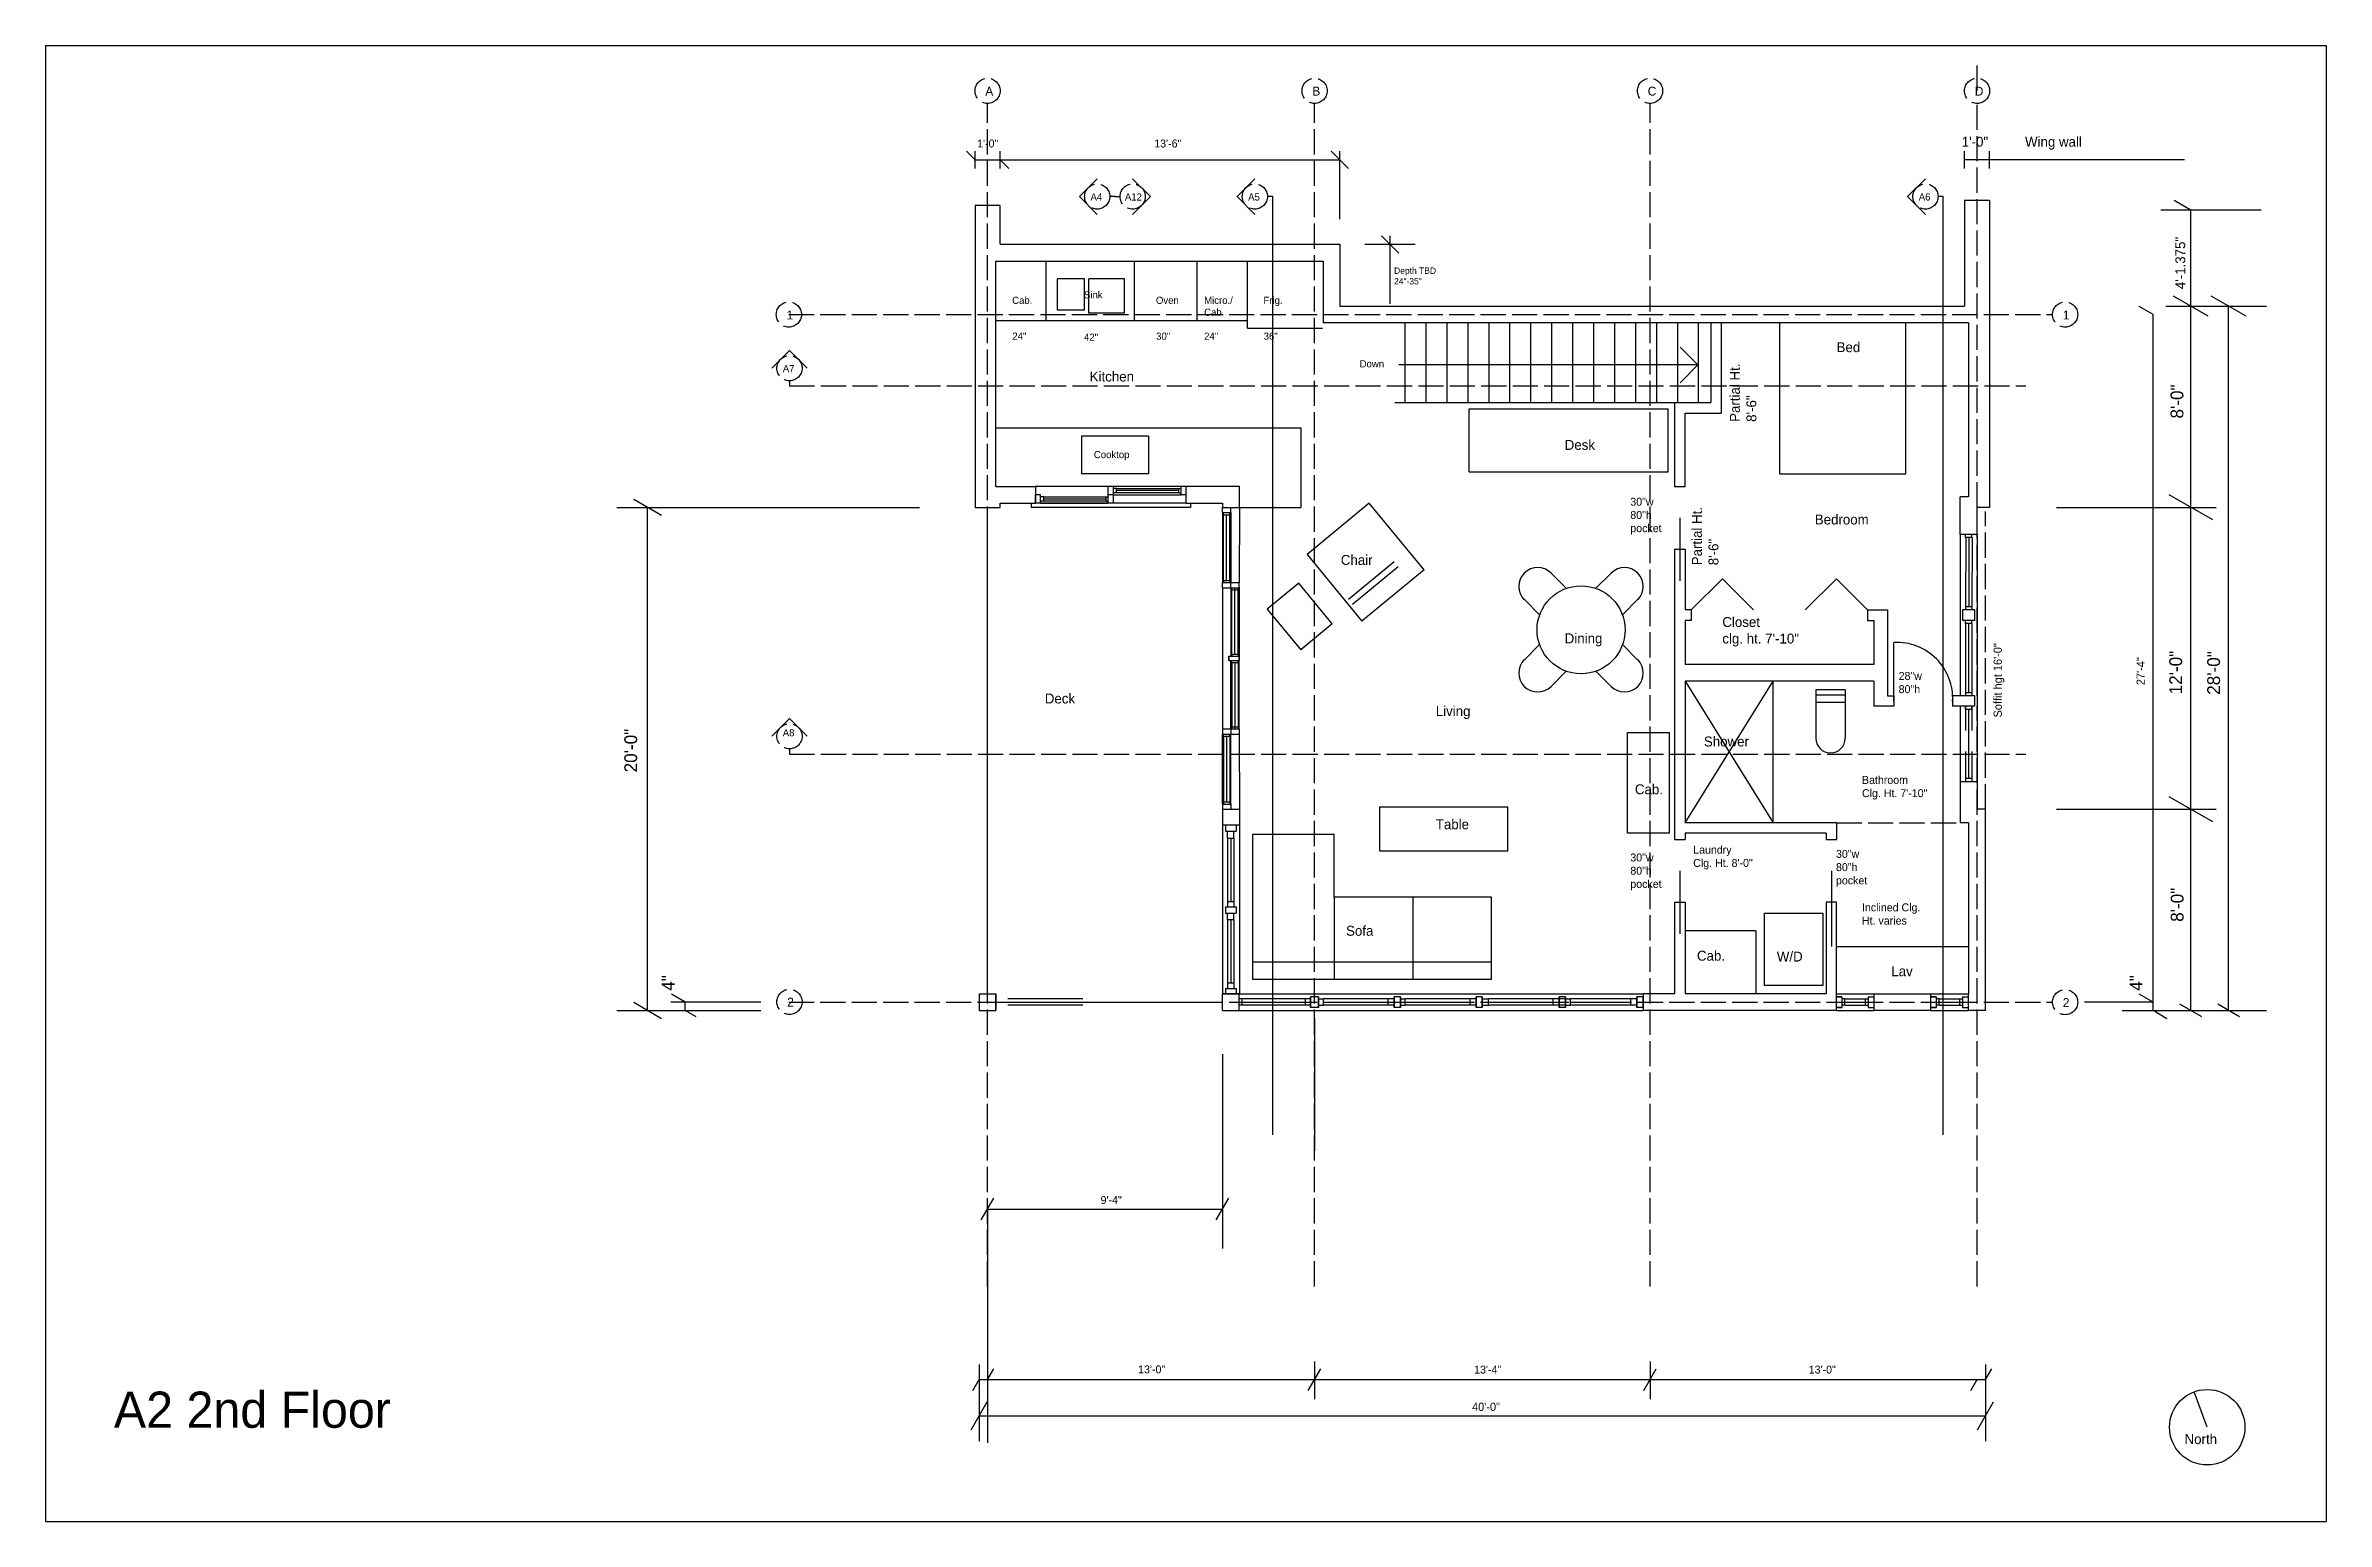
# Model space of a CAD drawing. Header units: inches. Extents: x 967 to 5652, y 0 to 2983.
# Drawn here: x 967 to 2055, y 1519 to 2223 of the extents above; entities that cross this region are included whole.
import ezdxf

# ---------------------------------------------------------------- set-up
doc = ezdxf.new("R2010")
doc.units = ezdxf.units.IN
doc.header["$MEASUREMENT"] = 0
doc.linetypes.add('ACAD_ISO02W100', pattern=[15, 12, -3])
for name, color, linetype in [('const', 7, 'Continuous'), ('e1', 7, 'Continuous'), ('e2', 251, 'Continuous'), ('glass', 172, 'Continuous'), ('grid', 252, 'ACAD_ISO02W100'), ('millwork', 253, 'Continuous'), ('soffit', 253, 'ACAD_ISO02W100'), ('stairs', 140, 'Continuous'), ('walls', 7, 'Continuous')]:
    doc.layers.add(name, color=color, linetype=linetype)

msp = doc.modelspace()

# ---------------------------------------------------------------- texts
at = {"layer": 'const', "attachment_point": 1}
for s, insert, char_height, width in [('A', (1415.2, 2203.5), 4.26, 1625.197), ('B', (1571.2, 2203.5), 4.26, 1625.197), ('C', (1731.2, 2203.5), 4.26, 1625.197), ('D', (1887.2, 2203.5), 4.26, 1625.197), ('\\P1\'-0"', (1411.3, 2184.6), 3.79, 1444.62), ('\\P13\'-6"', (1495.8, 2184.6), 3.79, 1444.62), ('\\P1\'-0"          Wing wall           ', (1881, 2187.5), 4.736, 1805.775), ('A4', (1465.4, 2152.6), 3.41, 1300.158), ('A12', (1481.8, 2152.6), 3.41, 1300.158), ('A5', (1540.6, 2152.6), 3.41, 1300.158), ('A6', (1860.5, 2152.6), 3.41, 1300.158), ('\\PDepth TBD^J24"-35"', (1610.2, 2122.3), 3.031, 1155.696), ('\\pt3.4098;Cab.', (1428, 2103.3), 3.41, 1300.158), ('\\pt3.4098;Sink', (1462.3, 2105.9), 3.41, 1300.158), ('\\pt3.4098;Oven', (1496.6, 2103.3), 3.41, 1300.158), ('\\pt3.4098;Micro./^JCab.', (1519.6, 2103.3), 3.41, 1300.158), ('\\pt3.4098;Frig.', (1547.9, 2103.3), 3.41, 1300.158), ('1', (1320.4, 2096.7), 4.26, 1625.197), ('1', (1929.2, 2096.7), 4.26, 1625.197), ('\\pt3.4098;24"', (1428.1, 2086.2), 3.41, 1300.158), ('\\pt3.4098;42"', (1462.3, 2085.7), 3.41, 1300.158), ('\\pt3.4098;30"', (1496.7, 2086.2), 3.41, 1300.158), ('\\pt3.4098;24"', (1519.6, 2086.2), 3.41, 1300.158), ('\\pt3.4098;36"', (1548, 2086.2), 3.41, 1300.158), ('Bed', (1821.3, 2081.6), 4.74, 1805.775), ('A7', (1318.6, 2070.7), 3.41, 1300.158), ('\\PKitchen', (1465, 2075.5), 4.74, 1805.775), ('\\pt3.4098;Down', (1593.8, 2073), 3.41, 1300.158), ('\\PDesk', (1691.6, 2042.9), 4.74, 1805.775), ('\\pt3.4098;Cooktop', (1467, 2029.7), 3.41, 1300.158), ('30"w^J80"h^Jpocket', (1722.9, 2007.4), 3.789, 1444.62), ('\\PBedroom', (1810.9, 2007.3), 4.74, 1805.775), ('\\PChair', (1584.8, 1988), 4.74, 1805.775), ('Closet^Jclg. ht. 7\'-10"', (1766.8, 1950.5), 4.736, 1805.775), ('\\PDining', (1691.6, 1950.6), 4.74, 1805.775), ('28"w^J80"h', (1850.9, 1924.3), 3.79, 1444.62), ('Deck', (1443.6, 1914), 4.74, 1805.775), ('Living', (1630.1, 1908), 4.74, 1805.775), ('A8', (1318.6, 1897), 3.41, 1300.158), ('Shower', (1758, 1893.5), 4.74, 1805.775), ('^JBathroom^JClg. Ht. 7\'-10"', (1833.4, 1881), 3.789, 1444.62), ('Cab.', (1725.1, 1870.7), 4.74, 1805.775), ('Table', (1630.1, 1854), 4.74, 1805.775), ('Laundry^JClg. Ht. 8\'-0"', (1752.9, 1841.4), 3.789, 1444.62), ('30"w^J80"h^Jpocket', (1821, 1839.4), 3.789, 1444.62), ('30"w^J80"h^Jpocket', (1722.9, 1837.7), 3.789, 1444.62), ('^JInclined Clg.^JHt. varies', (1833.4, 1820.2), 3.789, 1444.62), ('Sofa', (1587.3, 1803.2), 4.74, 1805.775), ('Cab.', (1754.7, 1791.3), 4.74, 1805.775), ('W/D', (1792.8, 1790.9), 4.74, 1805.775), ('Lav', (1847.4, 1783.9), 4.74, 1805.775), ('2', (1320.7, 1768.9), 4.26, 1625.197), ('2', (1929.2, 1768.7), 4.26, 1625.197), ('9\'-4"', (1470.2, 1674.3), 3.79, 1444.62), ('13\'-0"', (1488.1, 1593.5), 3.79, 1444.62), ('13\'-4"', (1648.4, 1593.4), 3.79, 1444.62), ('13\'-0"', (1808, 1593.4), 3.79, 1444.62), ('A2 2nd Floor', (999.5, 1581), 17.262, 6582.049), ('40\'-0"', (1647.4, 1575.7), 3.91, 1491.22), ('North', (1987.3, 1560.7), 4.74, 1805.775)]:
    msp.add_mtext(s, dxfattribs=dict(at, insert=insert, char_height=char_height, width=width))
at = {"layer": 'const', "attachment_point": 1, "rotation": 90}
for s, insert, char_height, width in [('4\'-1.375"', (1982.9, 2106.9), 4.74, 1805.775), ('Partial Ht.^J8\'-6"', (1770.4, 2043.6), 4.736, 1805.775), ('8\'-0"', (1980.6, 2045.2), 6.11, 2330.032), ('Partial Ht.^J8\'-6"', (1752.3, 1975.2), 4.736, 1805.775), ('Soffit hgt 16\'-0"', (1896.2, 1902.6), 3.911, 1491.22), ('27\'-4"', (1964.4, 1918), 3.91, 1491.22), ('12\'-0"', (1980, 1913.6), 6.11, 2330.032), ('28\'-0"', (1998.1, 1913.4), 6.11, 2330.032), ('20\'-0"', (1243, 1876.4), 6.11, 2330.032), ('8\'-0"', (1980.7, 1805.1), 6.11, 2330.032), ('4"', (1260.9, 1772.2), 6.11, 2330.032), ('4"', (1961.1, 1772.2), 6.11, 2330.032)]:
    msp.add_mtext(s, dxfattribs=dict(at, insert=insert, char_height=char_height, width=width))

# ---------------------------------------------------------------- linework, layer by layer
for p, q in [((966.9, 2223.1), (2054.9, 2223.1)), ((966.9, 2223.1), (966.9, 1519.1)), ((2054.9, 2223.1), (2054.9, 1519.1)), ((966.9, 1519.1), (2054.9, 1519.1))]:
    msp.add_line(p, q)
at = {"layer": 'const'}
for p, q in [((2023.9, 2144.6), (1975.9, 2144.6)), ((1990.3, 2144.6), (1982.3, 2149.2)), ((1990.3, 1762.8), (1990.3, 2144.6)), ((1998.6, 2094), (1982, 2103.6)), ((2016.6, 2094), (2000, 2103.6)), ((1972.3, 2094.8), (1965.6, 2098.6)), ((1972.3, 1762.8), (1972.3, 2094.8)), ((1978.3, 2098.8), (2026.3, 2098.8)), ((2008.3, 1762.8), (2008.3, 2098.8)), ((1239.4, 2002.8), (1383.8, 2002.8)), ((1260.8, 1998.9), (1247.5, 2006.6)), ((1926.2, 2002.8), (2002.3, 2002.8)), ((2000.7, 1996.8), (1979.9, 2008.8)), ((2000.7, 1852.8), (1979.9, 1864.8)), ((1926.2, 1858.8), (2002.3, 1858.8)), ((1239.4, 1762.8), (1308.1, 1762.8)), ((1260.8, 1758.9), (1247.5, 1766.6)), ((1272.1, 1766.8), (1265.5, 1770.6)), ((1277.3, 1759.8), (1272.1, 1762.8)), ((1957.6, 1762.8), (2026.3, 1762.8)), ((1972.3, 1766.8), (1965.6, 1770.6)), ((1978.9, 1758.9), (1972.3, 1762.8)), ((1995.5, 1759.8), (1985.1, 1765.8)), ((2013.5, 1759.8), (2003.1, 1765.8)), ((1528.3, 1741.9), (1528.3, 1649.2)), ((1413.3, 1662.9), (1419.3, 1673.3)), ((1416.3, 1668.1), (1416.3, 1556.5)), ((1525.3, 1662.9), (1531.3, 1673.3)), ((1412.3, 1594), (1412.3, 1557.4)), ((1416.3, 1586.7), (1419.3, 1591.9)), ((1569.3, 1581.5), (1575.3, 1591.9)), ((1729.3, 1581.5), (1735.3, 1591.9)), ((1892.3, 1594), (1892.3, 1557.4)), ((1892.3, 1586.7), (1895.3, 1591.9)), ((1409.3, 1581.5), (1412.3, 1586.7)), ((1412.3, 1586.7), (1892.3, 1586.7)), ((1885.3, 1581.5), (1888.3, 1586.7)), ((1408.5, 1562.8), (1416.1, 1576.1)), ((1412.3, 1569.4), (1892.3, 1569.4)), ((1888.5, 1562.8), (1896.1, 1576.1))]:
    msp.add_line(p, q, dxfattribs=at)
at = {"layer": 'e1'}
for p, q in [((1406.2, 2172.7), (1410.3, 2168.6)), ((1422.3, 2168.6), (1426.4, 2164.5)), ((1580.2, 2172.7), (1588.4, 2164.5)), ((1604.2, 2132.4), (1612.4, 2124.1)), ((1254.1, 1762.8), (1254.1, 2002.8)), ((1887.3, 1948.9), (1887.3, 1953.9)), ((1887.3, 1907.9), (1887.3, 1912.9)), ((1308.1, 1766.8), (1265.2, 1766.8)), ((1272.1, 1762.8), (1272.1, 1766.8)), ((1537.7, 1766.8), (1567.8, 1766.8)), ((1576.5, 1766.8), (1607.3, 1766.8)), ((1615.5, 1766.8), (1646.3, 1766.8)), ((1654.5, 1766.8), (1692.3, 1766.8)), ((1694.1, 1766.8), (1723, 1766.8)), ((1825.3, 1766.8), (1835.1, 1766.8)), ((1870.3, 1766.8), (1880.1, 1766.8)), ((1972.3, 1766.8), (1939.5, 1766.8))]:
    msp.add_line(p, q, dxfattribs=at)
msp.add_circle((1998.1, 1564), 18, dxfattribs=at)
at = {"layer": 'e2'}
for p, q in [((1888.3, 2201.5), (1888.3, 2213.6)), ((1410.3, 2164.5), (1410.3, 2172.7)), ((1410.3, 2168.6), (1584.3, 2168.6)), ((1422.3, 2164.5), (1422.3, 2172.7)), ((1584.3, 2140.3), (1584.3, 2172.7)), ((1882.3, 2164.5), (1882.3, 2172.7)), ((1987.2, 2168.6), (1882.3, 2168.6)), ((1894.3, 2164.5), (1894.3, 2172.7)), ((1477.1, 2151.1), (1474.6, 2151.1)), ((1477.1, 2151.1), (1479.5, 2151.1)), ((1552.3, 2151.1), (1549.8, 2151.1)), ((1552.3, 1703.5), (1552.3, 2151.1)), ((1872.2, 2151.1), (1869.7, 2151.1)), ((1872.2, 1703.5), (1872.2, 2151.1)), ((1596.3, 2128.3), (1620.3, 2128.3)), ((1608.3, 2099.9), (1608.3, 2132.3)), ((1540.3, 2088.3), (1576.1, 2088.3)), ((1437.1, 2004.8), (1437.1, 2002.8)), ((1443.1, 2007.8), (1472.8, 2007.8)), ((1472.8, 2005.8), (1443.1, 2005.8)), ((1477.8, 2011.8), (1507.6, 2011.8)), ((1507.6, 2009.8), (1477.8, 2009.8)), ((1513.1, 2004.8), (1513.1, 2002.8)), ((1536.4, 2002.8), (1536.3, 1966.9)), ((1528.3, 1964.4), (1528.3, 1897.1)), ((1749, 1852.4), (1791, 1919.9)), ((1749, 1919.9), (1791, 1852.4)), ((1791, 1852.4), (1791, 1919.9)), ((1536.3, 1894.6), (1536.4, 1858.8)), ((1528.3, 1851.3), (1528.3, 1770.8)), ((1536.4, 1851.3), (1536.4, 1770.8)), ((1536.3, 1770.8), (1729, 1770.8)), ((1536.3, 1762.8), (1729, 1762.8)), ((1572.3, 1759.2), (1572.3, 1695.8)), ((1416.3, 1668.1), (1528.3, 1668.1))]:
    msp.add_line(p, q, dxfattribs=at)
at = {"layer": 'glass'}
for p, q in [((1528.9, 1967.9), (1528.8, 1999.3)), ((1531.9, 1967.9), (1531.8, 1999.3)), ((1882.9, 1988.4), (1882.8, 1955.4)), ((1885.9, 1988.4), (1885.8, 1955.4)), ((1610.3, 1976.8), (1588.5, 1958.8)), ((1612.2, 1974.5), (1590.4, 1956.5)), ((1532.8, 1932.8), (1532.8, 1964.2)), ((1535.8, 1932.8), (1535.8, 1964.2)), ((1882.8, 1947.4), (1882.8, 1912.9)), ((1885.8, 1947.4), (1885.8, 1912.9)), ((1532.8, 1928.8), (1532.8, 1897.4)), ((1535.8, 1928.8), (1535.8, 1897.4)), ((1882.8, 1908), (1882.8, 1896.3)), ((1885.8, 1907.9), (1885.8, 1896.3)), ((1528.9, 1893.6), (1528.8, 1862.3)), ((1531.9, 1893.6), (1531.8, 1862.3)), ((1882.8, 1886.3), (1882.8, 1873.4)), ((1885.8, 1886.3), (1885.8, 1873.4)), ((1530.8, 1845), (1530.8, 1814.8)), ((1533.8, 1845), (1533.8, 1814.8)), ((1530.8, 1806), (1530.8, 1775.8)), ((1533.8, 1806), (1533.8, 1775.8)), ((1461.7, 1768.3), (1426, 1768.3)), ((1461.7, 1765.3), (1426, 1765.3)), ((1567.8, 1768.3), (1537.6, 1768.3)), ((1567.8, 1765.3), (1537.6, 1765.3)), ((1607.3, 1768.3), (1576.5, 1768.3)), ((1607.3, 1765.3), (1576.5, 1765.3)), ((1646.3, 1768.3), (1615.5, 1768.3)), ((1646.3, 1765.3), (1615.5, 1765.3)), ((1692.3, 1768.3), (1655.3, 1768.3)), ((1692.3, 1765.3), (1655.3, 1765.3)), ((1723, 1768.3), (1694, 1768.3)), ((1723, 1765.3), (1694, 1765.3)), ((1825.3, 1768.3), (1835.1, 1768.3)), ((1825.3, 1765.3), (1835.1, 1765.3)), ((1870.3, 1768.3), (1880.1, 1768.3)), ((1870.3, 1765.3), (1880.1, 1765.3))]:
    msp.add_line(p, q, dxfattribs=at)
at = {"layer": 'grid'}
for p, q in [((1416.3, 1631.2), (1416.3, 2195.5)), ((1572.3, 1631.2), (1572.3, 2195.5)), ((1732.3, 1631.2), (1732.3, 2195.5)), ((1888.3, 1912.9), (1888.3, 2195.5)), ((1321.5, 2094.8), (1924.3, 2094.8)), ((1321.8, 2063.2), (1321.8, 2060.8)), ((1321.8, 2060.8), (1911.5, 2060.8)), ((1888.3, 1631.2), (1888.3, 1907.9)), ((1321.8, 1887.6), (1321.8, 1885.1)), ((1321.8, 1885.1), (1911.5, 1885.1)), ((1321.5, 1766.8), (1924.3, 1766.8))]:
    msp.add_line(p, q, dxfattribs=at)
for centre in [(1416.3, 2201.5), (1572.3, 2201.5), (1732.3, 2201.5), (1888.3, 2201.5), (1468.6, 2151.1), (1485.5, 2151.1), (1543.8, 2151.1), (1863.7, 2151.1), (1321.5, 2094.8), (1930.3, 2094.8), (1321.8, 2069.2), (1321.8, 1893.6), (1321.8, 1766.9), (1930.3, 1766.8)]:
    msp.add_circle(centre, 6, dxfattribs=at)
at = {"layer": 'millwork'}
for p, q in [((1444.3, 2091.8), (1444.3, 2120.3)), ((1449.6, 2096.9), (1449.6, 2111.9)), ((1462.6, 2111.9), (1449.6, 2111.9)), ((1462.6, 2096.9), (1462.6, 2111.9)), ((1464.6, 2095.4), (1464.6, 2111.9)), ((1481.6, 2111.9), (1464.6, 2111.9)), ((1481.6, 2095.4), (1481.6, 2111.9)), ((1486.3, 2091.8), (1486.3, 2120.3)), ((1516.3, 2091.8), (1516.3, 2120.3)), ((1540.3, 2088.3), (1540.3, 2120.3)), ((1552.3, 2090.8), (1552.3, 2120.3)), ((1540.3, 2091.8), (1420.3, 2091.8)), ((1462.6, 2096.9), (1449.6, 2096.9)), ((1481.6, 2095.4), (1464.6, 2095.4)), ((1745.5, 2052.8), (1745.5, 2090.8)), ((1755.5, 2052.8), (1755.5, 2090.8)), ((1794.3, 2018.8), (1794.3, 2090.8)), ((1854.3, 2018.8), (1854.3, 2090.8)), ((1646, 2019.7), (1646, 2049.8)), ((1646, 2049.8), (1741, 2049.8)), ((1741, 2019.7), (1741, 2049.8)), ((1748, 2050.8), (1748, 2050.8)), ((1420.3, 2040.8), (1565.8, 2040.8)), ((1461.1, 2036.8), (1461.1, 2018.8)), ((1493.1, 2036.8), (1461.1, 2036.8)), ((1493.1, 2036.8), (1493.1, 2018.8)), ((1565.8, 2040.8), (1565.8, 2002.8)), ((1493.1, 2018.8), (1461.1, 2018.8)), ((1646, 2019.7), (1741, 2019.7)), ((1794.3, 2018.8), (1854.3, 2018.8)), ((1513.1, 2002.8), (1437.1, 2002.8)), ((1511.1, 2012.8), (1439.1, 2012.8)), ((1511.1, 2004.8), (1439.1, 2004.8)), ((1441.6, 2004.8), (1473.8, 2004.8)), ((1472.8, 2006.8), (1443.1, 2006.8)), ((1476.3, 2008.8), (1508.6, 2008.8)), ((1507.6, 2010.8), (1477.8, 2010.8)), ((1536.4, 2002.8), (1565.8, 2002.8)), ((1598.4, 2004.8), (1568.7, 1980.3)), ((1624.6, 1973), (1598.4, 2004.8)), ((1416.3, 1770.8), (1416.3, 2000.8)), ((1528.3, 2000.3), (1528.3, 1966.9)), ((1530.3, 1967.9), (1530.3, 1999.3)), ((1532.3, 2000.3), (1532.3, 1966.9)), ((1568.7, 1980.3), (1594.9, 1948.5)), ((1880.3, 1989.9), (1880.3, 1912.9)), ((1884.4, 1988.4), (1884.4, 1955.4)), ((1888.3, 1989.9), (1888.3, 1871.9)), ((1624.6, 1973), (1594.9, 1948.5)), ((1685.1, 1971.5), (1692.3, 1964.2)), ((1713.7, 1971.5), (1706.5, 1964.2)), ((1532.3, 1964.4), (1532.3, 1931.8)), ((1534.3, 1932.8), (1534.3, 1964.2)), ((1536.3, 1964.4), (1536.3, 1931.8)), ((1564.7, 1966.7), (1549.6, 1954.2)), ((1580.7, 1947.2), (1564.7, 1966.7)), ((1672.4, 1958.8), (1679.6, 1951.5)), ((1726.4, 1958.8), (1719.2, 1951.5)), ((1766.9, 1968.7), (1752, 1953.9)), ((1781.7, 1953.9), (1766.9, 1968.7)), ((1821.2, 1968.7), (1806.3, 1953.9)), ((1836, 1953.9), (1821.2, 1968.7)), ((1549.6, 1954.2), (1565.7, 1934.8)), ((1580.7, 1947.2), (1565.7, 1934.8)), ((1672.4, 1930.1), (1679.6, 1937.4)), ((1726.4, 1930.1), (1719.2, 1937.4)), ((1884.3, 1947.4), (1884.3, 1914.4)), ((1532.3, 1897.1), (1532.3, 1929.8)), ((1534.3, 1928.8), (1534.3, 1897.4)), ((1536.3, 1897.1), (1536.3, 1929.8)), ((1685.1, 1917.4), (1692.3, 1924.7)), ((1713.7, 1917.4), (1706.5, 1924.7)), ((1811.4, 1915.7), (1811.4, 1892.7)), ((1825.4, 1915.7), (1811.4, 1915.7)), ((1825.4, 1915.7), (1825.4, 1892.7)), ((1811.4, 1913.4), (1825.4, 1913.4)), ((1825.4, 1909.7), (1811.4, 1909.7)), ((1880.3, 1907.9), (1880.3, 1871.9)), ((1884.3, 1906.4), (1884.3, 1873.4)), ((1528.3, 1861.3), (1528.3, 1894.6)), ((1530.3, 1893.6), (1530.3, 1862.3)), ((1532.3, 1861.3), (1532.3, 1894.6)), ((1603.3, 1859.9), (1603.3, 1838.9)), ((1603.3, 1859.9), (1664.5, 1859.9)), ((1664.5, 1838.9), (1664.5, 1859.9)), ((1532.3, 1845), (1532.3, 1814.8)), ((1603.3, 1838.9), (1664.5, 1838.9)), ((1581.7, 1816.8), (1581.7, 1777.8)), ((1619.2, 1816.8), (1619.2, 1777.8)), ((1786.8, 1809.2), (1814.8, 1809.2)), ((1786.8, 1809.2), (1786.8, 1774.8)), ((1814.8, 1809.2), (1814.8, 1774.8)), ((1532.3, 1806), (1532.3, 1775.8)), ((1782.8, 1800.8), (1749, 1800.8)), ((1782.8, 1800.8), (1782.8, 1770.8)), ((1656.7, 1785.8), (1542.7, 1785.8)), ((1884.3, 1793.2), (1821.3, 1793.2)), ((1814.8, 1774.8), (1786.8, 1774.8)), ((1420.3, 1766.8), (1528.3, 1766.8)), ((1821.3, 1770.8), (1839.3, 1770.8)), ((1821.3, 1762.8), (1839.3, 1762.8)), ((1866.3, 1770.8), (1884.3, 1770.8)), ((1866.3, 1762.8), (1884.3, 1762.8))]:
    msp.add_line(p, q, dxfattribs=at)
msp.add_lwpolyline([(1741.5, 1847.4), (1721.5, 1847.4), (1721.5, 1895.4), (1741.5, 1895.4)], close=True, dxfattribs=at)
msp.add_lwpolyline([(1542.7, 1777.8), (1656.7, 1777.8), (1656.7, 1816.8), (1581.7, 1816.8), (1581.7, 1846.8), (1542.7, 1846.8), (1542.7, 1777.8)], dxfattribs=at)
for centre, radius, start, end in [((1678.7, 1965.1), 9, 45, 225), ((1720.1, 1965.1), 9, 315, 135), ((1850, 1911.7), 26.7, 357.1367, 92.8633), ((1678.7, 1923.8), 9, 135, 315), ((1720.1, 1923.8), 9, 225, 45), ((1818.4, 1892.7), 7, 180, 0)]:
    msp.add_arc(centre, radius, start, end, dxfattribs=at)
at = {"layer": 'soffit'}
for p, q in [((1892.3, 1858.8), (1892.3, 2000.8)), ((1821.3, 1852.4), (1880.3, 1852.4))]:
    msp.add_line(p, q, dxfattribs=at)
at = {"layer": 'stairs'}
for p, q in [((1615.5, 2052.8), (1615.5, 2090.8)), ((1625.5, 2052.8), (1625.5, 2090.8)), ((1635.5, 2052.8), (1635.5, 2090.8)), ((1645.5, 2052.8), (1645.5, 2090.8)), ((1655.5, 2052.8), (1655.5, 2090.8)), ((1665.5, 2052.8), (1665.5, 2090.8)), ((1675.5, 2052.8), (1675.5, 2090.8)), ((1685.5, 2052.8), (1685.5, 2090.8)), ((1695.5, 2052.8), (1695.5, 2090.8)), ((1705.5, 2052.8), (1705.5, 2090.8)), ((1715.5, 2052.8), (1715.5, 2090.8)), ((1725.5, 2052.8), (1725.5, 2090.8)), ((1735.5, 2052.8), (1735.5, 2090.8)), ((1610.5, 2052.8), (1761.3, 2052.8))]:
    msp.add_line(p, q, dxfattribs=at)
at = {"layer": 'walls'}
for p, q in [((1468.6, 2159.6), (1460.1, 2151.1)), ((1485.5, 2159.6), (1494, 2151.1)), ((1543.8, 2159.6), (1535.3, 2151.1)), ((1863.7, 2159.6), (1855.2, 2151.1)), ((1410.3, 2146.8), (1410.3, 2002.8)), ((1422.3, 2146.8), (1410.3, 2146.8)), ((1422.3, 2128.3), (1422.3, 2146.8)), ((1468.6, 2142.6), (1460.1, 2151.1)), ((1485.5, 2142.6), (1494, 2151.1)), ((1543.8, 2142.6), (1535.3, 2151.1)), ((1863.7, 2142.6), (1855.2, 2151.1)), ((1882.3, 2149.3), (1882.3, 2098.8)), ((1882.3, 2149.3), (1894.3, 2149.3)), ((1894.3, 2149.3), (1894.3, 2002.8)), ((1422.3, 2128.3), (1584.3, 2128.3)), ((1584.3, 2128.3), (1584.3, 2098.8)), ((1420.3, 2012.8), (1420.3, 2120.3)), ((1420.3, 2120.3), (1576.3, 2120.3)), ((1576.3, 2120.3), (1576.3, 2090.8)), ((1766.3, 2090.8), (1576.3, 2090.8)), ((1584.3, 2098.8), (1882.3, 2098.8)), ((1761.3, 2090.8), (1761.3, 2052.8)), ((1884.3, 2090.8), (1766.3, 2090.8)), ((1766.3, 2090.8), (1766.3, 2047.8)), ((1884.3, 2090.8), (1884.3, 2007.8)), ((1755.1, 2070.8), (1746.6, 2079.2)), ((1313.3, 2069.2), (1321.8, 2077.7)), ((1330.3, 2069.2), (1321.8, 2077.7)), ((1755.1, 2070.8), (1612.4, 2070.8)), ((1755.1, 2070.8), (1746.6, 2062.3)), ((1744, 2052.8), (1744, 2012.8)), ((1749, 2047.8), (1766.3, 2047.8)), ((1749, 2012.8), (1749, 2047.8)), ((1410.3, 2002.8), (1422.3, 2002.8)), ((1420.3, 2012.8), (1439.1, 2012.8)), ((1422.3, 2004.8), (1439.1, 2004.8)), ((1422.3, 2002.8), (1422.3, 2004.8)), ((1439.1, 2012.8), (1439.1, 2004.8)), ((1441.6, 2008.8), (1439.1, 2008.8)), ((1439.1, 2004.8), (1439.1, 2008.8)), ((1441.6, 2004.8), (1439.1, 2004.8)), ((1441.6, 2004.8), (1441.6, 2008.8)), ((1443.1, 2007.8), (1441.6, 2007.8)), ((1443.1, 2005.8), (1441.6, 2005.8)), ((1443.1, 2005.8), (1443.1, 2007.8)), ((1472.8, 2005.8), (1472.8, 2007.8)), ((1472.8, 2007.8), (1473.8, 2007.8)), ((1472.8, 2005.8), (1473.8, 2005.8)), ((1476.3, 2012.8), (1473.8, 2012.8)), ((1473.8, 2008.8), (1473.8, 2012.8)), ((1476.3, 2008.8), (1473.8, 2008.8)), ((1473.8, 2004.8), (1473.8, 2008.8)), ((1476.3, 2008.8), (1473.8, 2008.8)), ((1476.3, 2004.8), (1473.8, 2004.8)), ((1476.3, 2004.8), (1476.3, 2012.8)), ((1477.8, 2011.8), (1476.3, 2011.8)), ((1477.8, 2009.8), (1476.3, 2009.8)), ((1477.8, 2009.8), (1477.8, 2011.8)), ((1507.6, 2009.8), (1507.6, 2011.8)), ((1507.6, 2011.8), (1508.6, 2011.8)), ((1507.6, 2009.8), (1508.6, 2009.8)), ((1508.6, 2008.8), (1508.6, 2012.8)), ((1511.1, 2012.8), (1508.6, 2012.8)), ((1511.1, 2008.8), (1508.6, 2008.8)), ((1536.4, 2012.8), (1511.1, 2012.8)), ((1511.1, 2004.8), (1511.1, 2012.8)), ((1511.1, 2004.8), (1528.3, 2004.8)), ((1528.3, 2004.8), (1528.3, 2002.8)), ((1528.3, 2002.8), (1536.4, 2002.8)), ((1528.3, 2000.3), (1528.3, 2002.8)), ((1532.3, 2000.3), (1532.3, 2002.8)), ((1536.4, 2002.8), (1536.4, 2012.8)), ((1744, 2012.8), (1749, 2012.8)), ((1880.3, 1989.9), (1880.3, 2007.8)), ((1884.3, 2007.8), (1880.3, 2007.8)), ((1894.3, 2002.8), (1888.3, 2002.8)), ((1888.3, 1989.9), (1888.3, 2002.8)), ((1528.3, 2000.3), (1532.3, 2000.3)), ((1528.8, 1999.3), (1528.8, 2000.3)), ((1528.8, 1999.3), (1531.8, 1999.3)), ((1531.8, 1999.3), (1531.8, 2000.3)), ((1746.5, 1997.8), (1746.5, 1967.8)), ((1744, 1982.8), (1749, 1982.8)), ((1744, 1982.8), (1744, 1844.4)), ((1749, 1982.8), (1749, 1953.9)), ((1888.3, 1989.9), (1880.3, 1989.9)), ((1882.8, 1988.4), (1882.8, 1989.9)), ((1885.8, 1988.4), (1882.8, 1988.4)), ((1885.8, 1988.4), (1885.8, 1989.9)), ((1528.3, 1966.9), (1532.3, 1966.9)), ((1528.3, 1964.4), (1528.3, 1966.9)), ((1528.3, 1964.4), (1532.3, 1964.4)), ((1528.8, 1967.9), (1531.8, 1967.9)), ((1528.8, 1967.9), (1528.8, 1966.9)), ((1531.8, 1967.9), (1531.8, 1966.9)), ((1532.3, 1964.4), (1532.3, 1966.9)), ((1532.3, 1964.4), (1532.3, 1966.9)), ((1532.3, 1966.9), (1536.3, 1966.9)), ((1532.3, 1964.4), (1536.3, 1964.4)), ((1532.8, 1963.4), (1532.8, 1964.4)), ((1532.8, 1963.4), (1535.8, 1963.4)), ((1535.8, 1963.4), (1535.8, 1964.4)), ((1536.3, 1964.4), (1536.3, 1966.9)), ((1752, 1953.9), (1749, 1953.9)), ((1749, 1948.9), (1749, 1927.9)), ((1752, 1948.9), (1749, 1948.9)), ((1752, 1953.9), (1752, 1948.9)), ((1836, 1953.9), (1845.6, 1953.9)), ((1836, 1953.9), (1836, 1948.9)), ((1836, 1948.9), (1839, 1948.9)), ((1839, 1948.9), (1839, 1927.9)), ((1839, 1948.9), (1839, 1927.9)), ((1845.6, 1953.9), (1845.6, 1912.9)), ((1881.3, 1953.9), (1881.3, 1948.9)), ((1887.3, 1953.9), (1881.3, 1953.9)), ((1887.3, 1948.9), (1881.3, 1948.9)), ((1885.8, 1955.4), (1882.8, 1955.4)), ((1882.8, 1955.4), (1882.8, 1953.9)), ((1882.8, 1947.4), (1882.8, 1948.9)), ((1885.8, 1955.4), (1885.8, 1953.9)), ((1885.8, 1947.4), (1885.8, 1948.9)), ((1848.6, 1910.4), (1848.6, 1938.4)), ((1885.8, 1947.4), (1882.8, 1947.4)), ((1531.3, 1931.8), (1536.3, 1931.8)), ((1531.3, 1931.8), (1531.3, 1929.8)), ((1531.3, 1931.8), (1536.3, 1931.8)), ((1531.3, 1929.8), (1531.3, 1931.8)), ((1531.3, 1929.8), (1536.3, 1929.8)), ((1531.3, 1929.8), (1536.3, 1929.8)), ((1532.8, 1932.8), (1535.8, 1932.8)), ((1532.8, 1932.8), (1532.8, 1931.8)), ((1532.8, 1928.8), (1532.8, 1929.8)), ((1532.8, 1928.8), (1535.8, 1928.8)), ((1535.8, 1932.8), (1535.8, 1931.8)), ((1535.8, 1928.8), (1535.8, 1929.8)), ((1536.3, 1931.8), (1536.3, 1929.8)), ((1536.3, 1929.8), (1536.3, 1931.8)), ((1839, 1927.9), (1749, 1927.9)), ((1839, 1919.9), (1749, 1919.9)), ((1749, 1919.9), (1749, 1852.4)), ((1839, 1919.9), (1839, 1907.9)), ((1848.6, 1907.9), (1839, 1907.9)), ((1845.6, 1912.9), (1848.6, 1912.9)), ((1848.6, 1912.9), (1848.6, 1907.9)), ((1876.6, 1912.9), (1876.6, 1907.9)), ((1887.3, 1912.9), (1876.6, 1912.9)), ((1887.3, 1907.9), (1876.6, 1907.9)), ((1885.8, 1914.4), (1882.8, 1914.4)), ((1882.8, 1914.4), (1882.8, 1912.9)), ((1882.8, 1906.4), (1882.8, 1907.9)), ((1885.8, 1906.4), (1882.8, 1906.4)), ((1885.8, 1914.4), (1885.8, 1912.9)), ((1885.8, 1906.4), (1885.8, 1907.9)), ((1313.3, 1893.6), (1321.8, 1902.1)), ((1330.3, 1893.6), (1321.8, 1902.1)), ((1528.3, 1897.1), (1532.3, 1897.1)), ((1528.3, 1897.1), (1528.3, 1894.6)), ((1528.3, 1894.6), (1532.3, 1894.6)), ((1528.8, 1893.6), (1528.8, 1894.6)), ((1528.8, 1893.6), (1531.8, 1893.6)), ((1531.8, 1893.6), (1531.8, 1894.6)), ((1532.3, 1897.1), (1532.3, 1894.6)), ((1532.3, 1897.1), (1536.3, 1897.1)), ((1532.3, 1897.1), (1532.3, 1894.6)), ((1532.3, 1894.6), (1536.3, 1894.6)), ((1532.8, 1898.1), (1535.8, 1898.1)), ((1532.8, 1898.1), (1532.8, 1897.1)), ((1535.8, 1898.1), (1535.8, 1897.1)), ((1536.3, 1897.1), (1536.3, 1894.6)), ((1888.3, 1871.9), (1880.3, 1871.9)), ((1880.3, 1871.9), (1880.3, 1852.4)), ((1885.8, 1873.4), (1882.8, 1873.4)), ((1882.8, 1873.4), (1882.8, 1871.9)), ((1885.8, 1873.4), (1885.8, 1871.9)), ((1888.3, 1871.9), (1888.3, 1858.8)), ((1528.3, 1861.3), (1532.3, 1861.3)), ((1528.3, 1861.3), (1528.3, 1858.8)), ((1528.8, 1862.3), (1531.8, 1862.3)), ((1528.8, 1862.3), (1528.8, 1861.3)), ((1531.8, 1862.3), (1531.8, 1861.3)), ((1532.3, 1861.3), (1532.3, 1858.8)), ((1528.3, 1858.8), (1536.4, 1858.8)), ((1528.3, 1858.8), (1528.3, 1851.3)), ((1528.3, 1851.3), (1536.4, 1851.3)), ((1529.8, 1851.3), (1529.8, 1848.3)), ((1534.8, 1851.3), (1534.8, 1848.3)), ((1536.4, 1858.8), (1536.4, 1851.3)), ((1821.3, 1852.4), (1749, 1852.4)), ((1821.3, 1852.4), (1821.3, 1844.4)), ((1884.3, 1852.4), (1880.3, 1852.4)), ((1884.3, 1852.4), (1884.3, 1770.8)), ((1892.3, 1858.8), (1888.3, 1858.8)), ((1892.3, 1762.8), (1892.3, 1858.8)), ((1529.8, 1848.3), (1534.8, 1848.3)), ((1530.8, 1845), (1530.8, 1848.3)), ((1530.8, 1845), (1533.8, 1845)), ((1533.8, 1845), (1533.8, 1848.3)), ((1744, 1844.4), (1749, 1844.4)), ((1816.3, 1847.4), (1749, 1847.4)), ((1749, 1847.4), (1749, 1844.4)), ((1816.3, 1847.4), (1816.3, 1844.4)), ((1816.3, 1844.4), (1821.3, 1844.4)), ((1746.5, 1829.4), (1746.5, 1799.4)), ((1818.8, 1829.4), (1818.8, 1793.4)), ((1529.8, 1812.3), (1534.8, 1812.3)), ((1529.8, 1812.3), (1529.8, 1809.3)), ((1529.8, 1809.3), (1534.8, 1809.3)), ((1530.8, 1814.8), (1530.8, 1812.3)), ((1530.8, 1814.8), (1533.8, 1814.8)), ((1530.8, 1806), (1530.8, 1809.3)), ((1533.8, 1814.8), (1533.8, 1812.3)), ((1533.8, 1806), (1533.8, 1809.3)), ((1534.8, 1812.3), (1534.8, 1809.3)), ((1744, 1814.4), (1744, 1770.8)), ((1744, 1814.4), (1749, 1814.4)), ((1749, 1814.4), (1749, 1770.8)), ((1816.3, 1814.4), (1816.3, 1770.8)), ((1821.3, 1814.4), (1816.3, 1814.4)), ((1818.8, 1814.4), (1818.8, 1814.4)), ((1821.3, 1770.8), (1821.3, 1814.4)), ((1533.8, 1806), (1530.8, 1806)), ((1533.8, 1775.8), (1530.8, 1775.8)), ((1530.8, 1775.8), (1530.8, 1773.3)), ((1533.8, 1775.8), (1533.8, 1773.3)), ((1412.3, 1770.8), (1412.3, 1762.8)), ((1412.3, 1770.8), (1420.3, 1770.8)), ((1412.3, 1762.8), (1420.3, 1762.8)), ((1420.3, 1770.8), (1420.3, 1762.8)), ((1420.3, 1762.8), (1420.3, 1770.8)), ((1528.3, 1770.8), (1536.3, 1770.8)), ((1536.3, 1770.8), (1528.3, 1770.8)), ((1528.3, 1762.8), (1528.3, 1770.8)), ((1528.3, 1762.8), (1536.3, 1762.8)), ((1529.8, 1773.3), (1534.8, 1773.3)), ((1529.8, 1773.3), (1529.8, 1770.8)), ((1534.8, 1773.3), (1534.8, 1770.8)), ((1536.3, 1762.8), (1536.3, 1770.8)), ((1537.7, 1768.3), (1536.3, 1768.3)), ((1537.7, 1765.3), (1536.3, 1765.3)), ((1537.7, 1765.3), (1537.7, 1768.3)), ((1567.8, 1768.3), (1567.8, 1765.3)), ((1570.3, 1768.3), (1567.8, 1768.3)), ((1570.3, 1765.3), (1567.8, 1765.3)), ((1570.3, 1764.3), (1570.3, 1769.3)), ((1574.2, 1769.3), (1570.3, 1769.3)), ((1570.3, 1769.3), (1570.3, 1764.3)), ((1574.2, 1764.3), (1570.3, 1764.3)), ((1574.2, 1764.3), (1574.2, 1769.3)), ((1574.2, 1769.3), (1574.2, 1764.3)), ((1574.2, 1768.3), (1576.5, 1768.3)), ((1574.2, 1765.3), (1576.5, 1765.3)), ((1576.5, 1765.3), (1576.5, 1768.3)), ((1607.3, 1768.3), (1607.3, 1765.3)), ((1610.3, 1768.3), (1607.3, 1768.3)), ((1610.3, 1765.3), (1607.3, 1765.3)), ((1610.3, 1764.3), (1610.3, 1769.3)), ((1613.3, 1769.3), (1610.3, 1769.3)), ((1610.3, 1769.3), (1610.3, 1764.3)), ((1613.3, 1764.3), (1610.3, 1764.3)), ((1613.3, 1764.3), (1613.3, 1769.3)), ((1613.3, 1769.3), (1613.3, 1764.3)), ((1613.3, 1768.3), (1615.5, 1768.3)), ((1613.3, 1765.3), (1615.5, 1765.3)), ((1615.5, 1765.3), (1615.5, 1768.3)), ((1646.3, 1768.3), (1646.3, 1765.3)), ((1649.3, 1768.3), (1646.3, 1768.3)), ((1649.3, 1765.3), (1646.3, 1765.3)), ((1649.3, 1764.3), (1649.3, 1769.3)), ((1652.3, 1769.3), (1649.3, 1769.3)), ((1649.3, 1769.3), (1649.3, 1764.3)), ((1652.3, 1764.3), (1649.3, 1764.3)), ((1652.3, 1764.3), (1652.3, 1769.3)), ((1652.3, 1769.3), (1652.3, 1764.3)), ((1652.3, 1768.3), (1655.3, 1768.3)), ((1652.3, 1765.3), (1655.3, 1765.3)), ((1655.3, 1765.3), (1655.3, 1768.3)), ((1686, 1768.3), (1686, 1765.3)), ((1689, 1768.3), (1686, 1768.3)), ((1689, 1765.3), (1686, 1765.3)), ((1689, 1764.3), (1689, 1769.3)), ((1692, 1769.3), (1689, 1769.3)), ((1689, 1769.3), (1689, 1764.3)), ((1692, 1764.3), (1689, 1764.3)), ((1692, 1764.3), (1692, 1769.3)), ((1692, 1769.3), (1692, 1764.3)), ((1692, 1768.3), (1694.3, 1768.3)), ((1692, 1765.3), (1694.3, 1765.3)), ((1694.3, 1765.3), (1694.3, 1768.3)), ((1723, 1768.3), (1723, 1765.3)), ((1726, 1768.3), (1723, 1768.3)), ((1726, 1765.3), (1723, 1765.3)), ((1726, 1764.3), (1726, 1769.3)), ((1729, 1769.3), (1726, 1769.3)), ((1726, 1769.3), (1726, 1764.3)), ((1729, 1764.3), (1726, 1764.3)), ((1744, 1770.8), (1729, 1770.8)), ((1729, 1770.8), (1729, 1762.8)), ((1729, 1764.3), (1729, 1769.3)), ((1821.3, 1762.8), (1729, 1762.8)), ((1816.3, 1770.8), (1749, 1770.8)), ((1821.3, 1762.8), (1821.3, 1770.8)), ((1821.3, 1770.8), (1821.3, 1770.8)), ((1821.3, 1769.3), (1823.8, 1769.3)), ((1823.8, 1769.3), (1821.3, 1769.3)), ((1821.3, 1764.3), (1823.8, 1764.3)), ((1823.8, 1764.3), (1821.3, 1764.3)), ((1823.8, 1769.3), (1823.8, 1764.3)), ((1825.3, 1768.3), (1823.8, 1768.3)), ((1825.3, 1765.3), (1823.8, 1765.3)), ((1825.3, 1765.3), (1825.3, 1768.3)), ((1825.3, 1765.3), (1825.3, 1768.3)), ((1835.1, 1765.3), (1835.1, 1768.3)), ((1835.1, 1768.3), (1836.3, 1768.3)), ((1835.1, 1765.3), (1836.3, 1765.3)), ((1836.3, 1769.3), (1836.3, 1764.3)), ((1836.3, 1769.3), (1839.3, 1769.3)), ((1836.3, 1764.3), (1839.3, 1764.3)), ((1839.3, 1770.8), (1866.3, 1770.8)), ((1839.3, 1762.8), (1839.3, 1770.8)), ((1866.3, 1762.8), (1839.3, 1762.8)), ((1866.3, 1762.8), (1866.3, 1770.8)), ((1866.3, 1770.8), (1866.3, 1770.8)), ((1866.3, 1769.3), (1868.8, 1769.3)), ((1868.8, 1769.3), (1866.3, 1769.3)), ((1866.3, 1764.3), (1868.8, 1764.3)), ((1868.8, 1764.3), (1866.3, 1764.3)), ((1868.8, 1769.3), (1868.8, 1764.3)), ((1870.3, 1768.3), (1868.8, 1768.3)), ((1870.3, 1765.3), (1868.8, 1765.3)), ((1870.3, 1765.3), (1870.3, 1768.3)), ((1870.3, 1765.3), (1870.3, 1768.3)), ((1880.1, 1765.3), (1880.1, 1768.3)), ((1880.1, 1768.3), (1881.3, 1768.3)), ((1880.1, 1765.3), (1881.3, 1765.3)), ((1881.3, 1769.3), (1881.3, 1764.3)), ((1881.3, 1769.3), (1884.3, 1769.3)), ((1881.3, 1764.3), (1884.3, 1764.3)), ((1884.3, 1762.8), (1884.3, 1770.8)), ((1892.3, 1762.8), (1884.3, 1762.8)), ((1572.3, 1595.3), (1572.3, 1577.4)), ((1732.3, 1595.3), (1732.3, 1577.4)), ((1998.1, 1564), (1991.9, 1580.9))]:
    msp.add_line(p, q, dxfattribs=at)
msp.add_circle((1699.4, 1944.4), 21, dxfattribs=at)

msp.set_redraw_order([(e.dxf.handle, doc.entitydb.next_handle()) for e in msp.query("TEXT MTEXT ATTDEF DIMENSION ARC_DIMENSION")])  # texts and dimensions are drawn at this point

doc.saveas('drawing.dxf')
